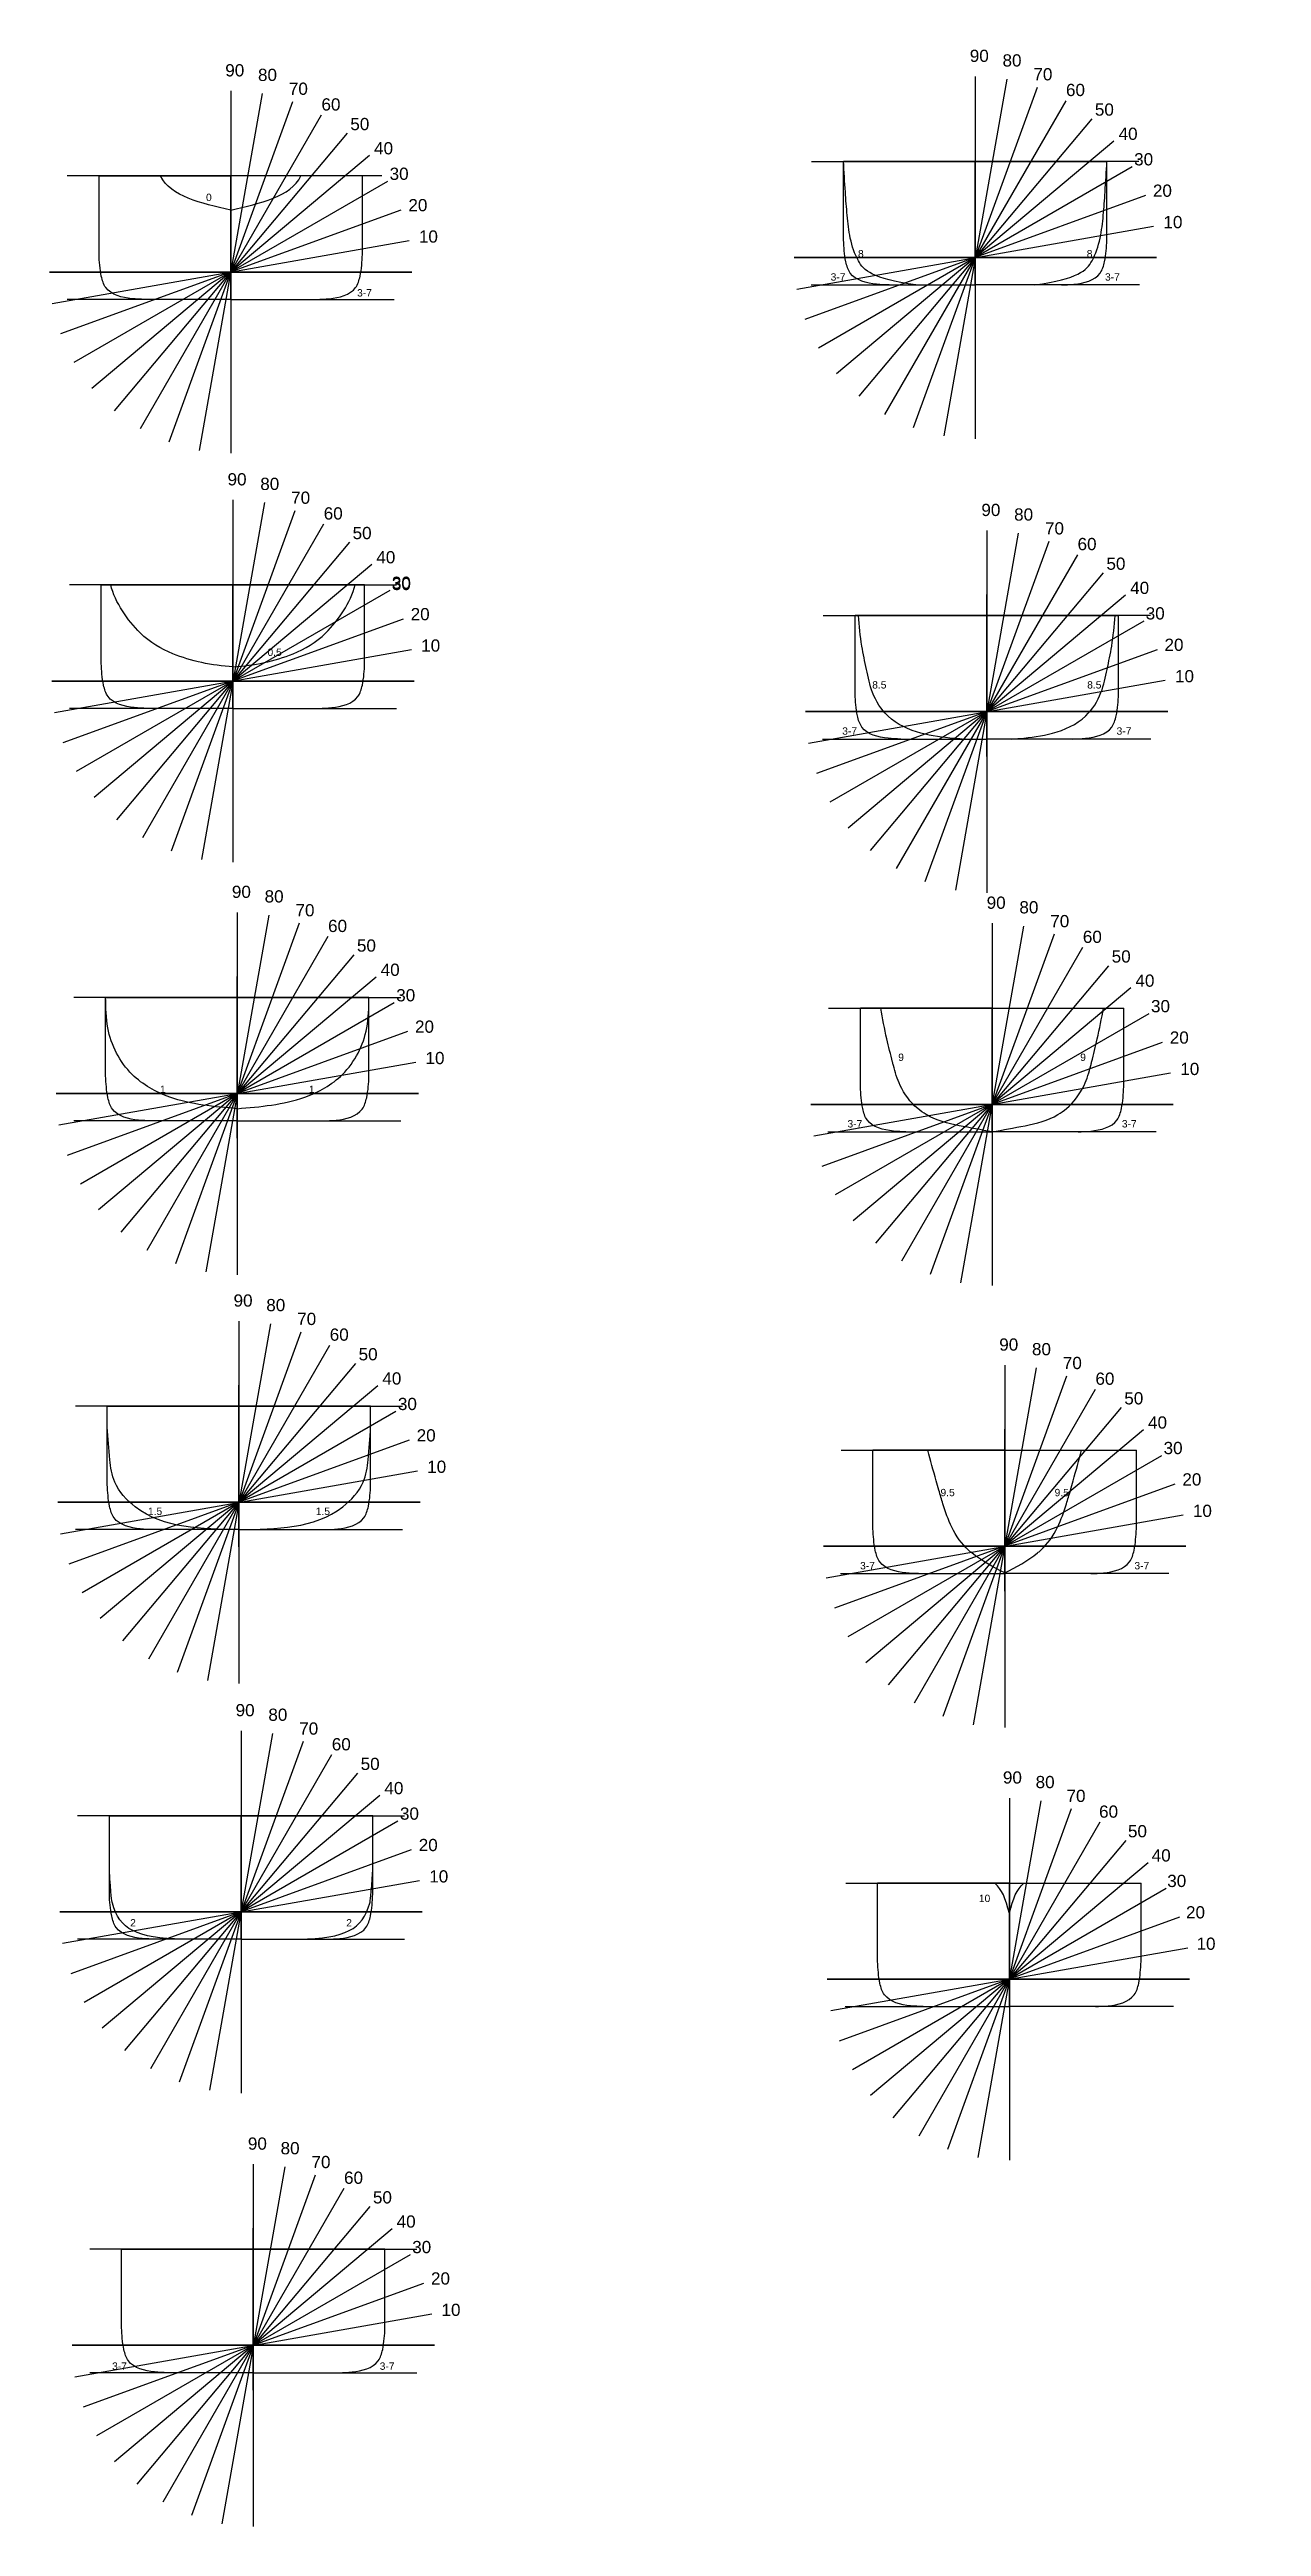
# Model space of a CAD drawing. Header units: millimetres. Extents: x 80505 to 348411, y -173374 to 99100.
# Drawn here: x 298849 to 348411, y -169832 to -68530 of the extents above; entities that cross this region are included whole.
import ezdxf

# ---------------------------------------------------------------- set-up
doc = ezdxf.new("R2010")
doc.units = ezdxf.units.MM
doc.header["$MEASUREMENT"] = 0
doc.styles.get("Standard").update_dxf_attribs({"font": 'arial.ttf', "height": 0.5})

msp = doc.modelspace()

# ---------------------------------------------------------------- texts
at = {"color": 7, "char_height": 500, "attachment_point": 1}
for s, width, heights, insert in [('90', 1428.119, [0], (336483.4, -68537.5)), ('80', 1450.568, [0.2], (337821.4, -68724.7)), ('90', 1428.119, [0], (306035.3, -69129.3)), ('80', 1450.568, [0.2], (307373.4, -69316.6)), ('70', 1450.568, [0.2], (308636.6, -69882.6)), ('70', 1450.568, [0.2], (339084.6, -69290.7)), ('60', 1450.568, [0.2], (309968.5, -70524.6)), ('60', 1450.568, [0.2], (340416.5, -69932.7)), ('50', 1450.568, [0.2], (341597.3, -70735.3)), ('50', 1450.568, [0.2], (311149.3, -71327.1)), ('40', 1450.568, [0.2], (342567.9, -71725)), ('40', 1450.568, [0.2], (312119.8, -72316.9)), ('30', 1450.568, [0.2], (343204.1, -72768.3)), ('30', 1450.568, [0.2], (312756.1, -73360.2)), ('20', 1450.568, [0.2], (313523.7, -74644.2)), ('20', 1450.568, [0.2], (343971.7, -74052.3)), ('10', 1450.568, [0.2], (313954.1, -75928.2)), ('10', 1450.568, [0.2], (344402.2, -75336.4)), ('90', 1428.119, [0], (306128.4, -85856.2)), ('80', 1450.568, [0.2], (307466.4, -86043.5)), ('70', 1450.568, [0.2], (308729.6, -86609.4)), ('90', 1428.119, [0], (336956.7, -87108.9)), ('60', 1450.568, [0.2], (310061.6, -87251.5)), ('50', 1450.568, [0.2], (311242.4, -88054)), ('80', 1450.568, [0.2], (338294.8, -87296.2)), ('70', 1450.568, [0.2], (339558, -87862.2)), ('40', 1450.568, [0.2], (312212.9, -89043.8)), ('60', 1450.568, [0.2], (340889.9, -88504.2)), ('30', 1450.568, [0.2], (312849.2, -90087)), ('30', 1450.568, [0.2], (312849.2, -90137)), ('50', 1450.568, [0.2], (342070.7, -89306.7)), ('40', 1450.568, [0.2], (343041.2, -90296.5)), ('20', 1450.568, [0.2], (313616.8, -91371.1)), ('30', 1450.568, [0.2], (343677.5, -91339.8)), ('10', 1450.568, [0.2], (314047.2, -92655.1)), ('20', 1450.568, [0.2], (344445.1, -92623.8)), ('10', 1450.568, [0.2], (344875.5, -93907.8)), ('90', 1428.119, [0], (306305.9, -102727.3)), ('80', 1450.568, [0.2], (307644, -102914.6)), ('90', 1428.119, [0], (337172.8, -103172.7)), ('70', 1450.568, [0.2], (308907.2, -103480.6)), ('60', 1450.568, [0.2], (310239.1, -104122.6)), ('80', 1450.568, [0.2], (338510.9, -103360)), ('70', 1450.568, [0.2], (339774.1, -103926)), ('50', 1450.568, [0.2], (311419.9, -104925.1)), ('60', 1450.568, [0.2], (341106, -104568)), ('40', 1450.568, [0.2], (312390.4, -105914.9)), ('50', 1450.568, [0.2], (342286.8, -105370.5)), ('40', 1450.568, [0.2], (343257.3, -106360.3)), ('30', 1450.568, [0.2], (313026.7, -106958.2)), ('20', 1450.568, [0.2], (313794.3, -108242.2)), ('30', 1450.568, [0.2], (343893.6, -107403.5)), ('20', 1450.568, [0.2], (344661.2, -108687.6)), ('10', 1450.568, [0.2], (314224.7, -109526.2)), ('10', 1450.568, [0.2], (345091.7, -109971.6)), ('90', 1428.119, [0], (306374.4, -119442.4)), ('80', 1450.568, [0.2], (307712.4, -119629.6)), ('70', 1450.568, [0.2], (308975.6, -120195.6)), ('60', 1450.568, [0.2], (310307.5, -120837.6)), ('90', 1428.119, [0], (337687.6, -121244.2)), ('80', 1450.568, [0.2], (339025.7, -121431.5)), ('50', 1450.568, [0.2], (311488.3, -121640.1)), ('70', 1450.568, [0.2], (340288.9, -121997.5)), ('40', 1450.568, [0.2], (312458.9, -122629.9)), ('60', 1450.568, [0.2], (341620.8, -122639.5)), ('50', 1450.568, [0.2], (342801.6, -123442)), ('30', 1450.568, [0.2], (313095.1, -123673.2)), ('40', 1450.568, [0.2], (343772.2, -124431.8)), ('20', 1450.568, [0.2], (313862.7, -124957.2)), ('30', 1450.568, [0.2], (344408.4, -125475.1)), ('10', 1450.568, [0.2], (314293.2, -126241.2)), ('20', 1450.568, [0.2], (345176, -126759.1)), ('10', 1450.568, [0.2], (345606.5, -128043.1)), ('90', 1428.119, [0], (306458.4, -136196.2)), ('80', 1450.568, [0.2], (307796.5, -136383.4)), ('70', 1450.568, [0.2], (309059.7, -136949.4)), ('60', 1450.568, [0.2], (310391.6, -137591.4)), ('50', 1450.568, [0.2], (311572.4, -138393.9)), ('40', 1450.568, [0.2], (312542.9, -139383.7)), ('90', 1428.119, [0], (337837.1, -138949.5)), ('80', 1450.568, [0.2], (339175.2, -139136.8)), ('70', 1450.568, [0.2], (340438.4, -139702.8)), ('30', 1450.568, [0.2], (313179.2, -140427)), ('60', 1450.568, [0.2], (341770.3, -140344.8)), ('20', 1450.568, [0.2], (313946.8, -141711)), ('50', 1450.568, [0.2], (342951.1, -141147.3)), ('40', 1450.568, [0.2], (343921.6, -142137.1)), ('10', 1450.568, [0.2], (314377.3, -142995.1)), ('30', 1450.568, [0.2], (344557.9, -143180.4)), ('20', 1450.568, [0.2], (345325.5, -144464.4)), ('10', 1450.568, [0.2], (345755.9, -145748.4)), ('90', 1428.119, [0], (306959.7, -153923.7)), ('80', 1450.568, [0.2], (308297.7, -154111)), ('70', 1450.568, [0.2], (309560.9, -154677)), ('60', 1450.568, [0.2], (310892.8, -155319)), ('50', 1450.568, [0.2], (312073.6, -156121.5)), ('40', 1450.568, [0.2], (313044.2, -157111.3)), ('30', 1450.568, [0.2], (313680.5, -158154.6)), ('20', 1450.568, [0.2], (314448.1, -159438.6)), ('10', 1450.568, [0.2], (314878.5, -160722.6))]:
    msp.add_mtext_dynamic_manual_height_columns(s, width=width, gutter_width=1, heights=heights, dxfattribs=dict(at, insert=insert))
at = {"char_height": 300}
for s, width, insert, attachment_point in [('0', 409.903, (305247.7, -74426.7), 1), ('8', 758.901, (332144.6, -76730.8), 3), ('8', 758.901, (341265.8, -76730.8), 1), ('3-7', 284.776, (331398.1, -77680.2), 3), ('3-7', 284.776, (342012.3, -77680.2), 1), ('3-7', 284.776, (312032.3, -78330.3), 3), ('0.5', 328.312, (308345.3, -93030.3), 3), ('8.5', 298.861, (333074.1, -94363), 3), ('8.5', 298.861, (341283, -94363), 1), ('3-7', 284.776, (331871.5, -96251.6), 3), ('3-7', 284.776, (342485.6, -96251.6), 1), ('9', 433.211, (333789.9, -109594), 3), ('9', 433.211, (340999.5, -109594), 1), ('1', 181.521, (303366.4, -110904.1), 1), ('1', 181.521, (309689.1, -110904.1), 3), ('3-7', 284.776, (332087.6, -112315.4), 3), ('3-7', 284.776, (342701.8, -112315.4), 1), ('9.5', 222.32, (335867.1, -127396.6), 3), ('9.5', 222.32, (339951.9, -127396.6), 1), ('1.5', 339.672, (302873.7, -128164.2), 1), ('1.5', 339.672, (310318.7, -128164.2), 3), ('3-7', 284.776, (332602.4, -130386.9), 3), ('3-7', 284.776, (343216.6, -130386.9), 1), ('10', 284.776, (337319.9, -143995.8), 3), ('2', 284.776, (302145.5, -144992.7), 1), ('2', 284.776, (311215, -144992.7), 3), ('3-7', 284.776, (301406.4, -163124.7), 1), ('3-7', 284.776, (312956.6, -163124.7), 3)]:
    msp.add_mtext_dynamic_manual_height_columns(s, width=width, gutter_width=1000, heights=[0], dxfattribs=dict(at, insert=insert, attachment_point=attachment_point))

# ---------------------------------------------------------------- linework, layer by layer
for p, q in [((337991.6, -69741.7), (335418.7, -84333.5)), ((336705.2, -69629.1), (336705.2, -84446)), ((336705.2, -69629.1), (336705.2, -84446)), ((308791, -70667.8), (303723.3, -84591.1)), ((307543.6, -70333.5), (304970.7, -84925.3)), ((306257.2, -70221), (306257.2, -85037.9)), ((306257.2, -70221), (306257.2, -85037.9)), ((340409.4, -70621.7), (333001, -83453.5)), ((339239, -70075.9), (334171.3, -83999.3)), ((309961.4, -71213.5), (302552.9, -84045.3)), ((341469.8, -71364.5), (331940.6, -82710.7)), ((311932.4, -72867.4), (300582, -82391.5)), ((311021.7, -71956.4), (301492.6, -83302.5)), ((342380.4, -72275.5), (331030, -81799.7)), ((312673.1, -73925.2), (299841.3, -81333.7)), ((300872.2, -73699.4), (306257.2, -73699.4)), ((306257.2, -78721.4), (306257.2, -73699.4)), ((330013.3, -73107.6), (336705.2, -73107.6)), ((343121.1, -73333.4), (330289.3, -80741.8)), ((336705.2, -73107.6), (331320.2, -73107.6)), ((336705.2, -73107.6), (342090.2, -73107.6)), ((343397, -73107.6), (336705.2, -73107.6)), ((336705.2, -78129.6), (336705.2, -73107.6)), ((343666.8, -74503.8), (329743.5, -79571.4)), ((313218.8, -75095.6), (299295.5, -80163.3)), ((329409.3, -78324.1), (344001.1, -75751.1)), ((298961.3, -78915.9), (313553.1, -76343)), ((313665.6, -77629.4), (298848.7, -77629.4)), ((298848.7, -77629.4), (313665.6, -77629.4)), ((306257.2, -77629.4), (299574.7, -77629.4)), ((306257.2, -77629.4), (312939.6, -77629.4)), ((344113.6, -77037.6), (329296.7, -77037.6)), ((329296.7, -77037.6), (344113.6, -77037.6)), ((329992.3, -77037.6), (336705.2, -77037.6)), ((343418, -77037.6), (336705.2, -77037.6)), ((306257.2, -78749.4), (299574.7, -78749.4)), ((306257.2, -78749.4), (306257.2, -78721.4)), ((306257.2, -78749.4), (312939.6, -78749.4)), ((329992.3, -78157.6), (336705.2, -78157.6)), ((336705.2, -78157.6), (336705.2, -78156.5)), ((343418, -78157.6), (336705.2, -78157.6)), ((307636.7, -87060.4), (305063.8, -101652.2)), ((306350.2, -86947.9), (306350.2, -101764.8)), ((306350.2, -86947.9), (306350.2, -101764.8)), ((310054.5, -87940.4), (302646, -100772.2)), ((308884.1, -87394.6), (303816.4, -101318)), ((311114.8, -88683.2), (301585.6, -100029.4)), ((339712.4, -88647.4), (334644.7, -102570.7)), ((338465, -88313.1), (335892.1, -102904.9)), ((337178.5, -88200.6), (337178.5, -103017.5)), ((337178.5, -88200.6), (337178.5, -103017.5)), ((312025.4, -89594.3), (300675, -99118.4)), ((341943.1, -89936), (332414, -101282.1)), ((340882.8, -89193.1), (333474.3, -102024.9)), ((306350.2, -90426.3), (299667.8, -90426.3)), ((312766.1, -90652.1), (299934.3, -98060.5)), ((300965.2, -90426.3), (306350.2, -90426.3)), ((311735.2, -90426.3), (306350.2, -90426.3)), ((306350.2, -90426.3), (313032.7, -90426.3)), ((306350.2, -95448.3), (306350.2, -90426.3)), ((306350.2, -95448.3), (306350.2, -90426.3)), ((342853.7, -90847), (331503.3, -100371.1)), ((337178.5, -97438.5), (337178.5, -90817.9)), ((313311.9, -91822.5), (299388.6, -96890.2)), ((330486.7, -91679), (337178.5, -91679)), ((343594.5, -91904.8), (330762.6, -99313.3)), ((337178.5, -91679), (331793.5, -91679)), ((337178.5, -91679), (342563.5, -91679)), ((343870.4, -91679), (337178.5, -91679)), ((337178.5, -96701), (337178.5, -91679)), ((299054.3, -95642.8), (313646.1, -93069.8)), ((344140.2, -93075.2), (330216.9, -98142.9)), ((313758.7, -94356.3), (298941.8, -94356.3)), ((298941.8, -94356.3), (313758.7, -94356.3)), ((306350.2, -94356.3), (299667.8, -94356.3)), ((306350.2, -94356.3), (313032.7, -94356.3)), ((329882.6, -96895.5), (344474.4, -94322.6)), ((306350.2, -95476.3), (299667.8, -95476.3)), ((306350.2, -95476.3), (306350.2, -95448.3)), ((306350.2, -95476.3), (313032.7, -95476.3)), ((344587, -95609), (329770.1, -95609)), ((329770.1, -95609), (344587, -95609)), ((330465.7, -95609), (337178.5, -95609)), ((343891.4, -95609), (337178.5, -95609)), ((330465.7, -96729), (337178.5, -96729)), ((343891.4, -96729), (337178.5, -96729)), ((309061.6, -104265.8), (303993.9, -118189.1)), ((307814.2, -103931.5), (305241.3, -118523.3)), ((306527.7, -103819), (306527.7, -118635.9)), ((306527.7, -103819), (306527.7, -118635.9)), ((337394.7, -104264.4), (337394.7, -119081.3)), ((337394.7, -104264.4), (337394.7, -119081.3)), ((310232, -104811.5), (302823.5, -117643.3)), ((341098.9, -105256.9), (333690.4, -118088.7)), ((339928.5, -104711.2), (334860.8, -118634.5)), ((338681.1, -104376.9), (336108.2, -118968.7)), ((311292.3, -105554.4), (301763.2, -116900.5)), ((342159.2, -105999.7), (332630.1, -117345.9)), ((306527.7, -107297.4), (299845.3, -107297.4)), ((312202.9, -106465.4), (300852.5, -115989.5)), ((301142.7, -107297.4), (306527.7, -107297.4)), ((306527.7, -113056.9), (306527.7, -106436.3)), ((311912.7, -107297.4), (306527.7, -107297.4)), ((306527.7, -107297.4), (313210.2, -107297.4)), ((306527.7, -112319.4), (306527.7, -107297.4)), ((343069.9, -106910.8), (331719.5, -116434.9)), ((312943.6, -107523.2), (300111.8, -114931.7)), ((330702.8, -107742.8), (337394.7, -107742.8)), ((343810.6, -107968.6), (330978.8, -115377)), ((337394.7, -107742.8), (332009.7, -107742.8)), ((337394.7, -107742.8), (342779.7, -107742.8)), ((337394.7, -112764.8), (337394.7, -107742.8)), ((313489.4, -108693.6), (299566.1, -113761.3)), ((344356.3, -109139), (330433, -114206.7)), ((299231.8, -112513.9), (313823.6, -109941)), ((330098.8, -112959.3), (344690.6, -110386.4)), ((313936.2, -111227.4), (299119.3, -111227.4)), ((299119.3, -111227.4), (313936.2, -111227.4)), ((306527.7, -111227.4), (299845.3, -111227.4)), ((306527.7, -111227.4), (313210.2, -111227.4)), ((306527.7, -112347.4), (299845.3, -112347.4)), ((306527.7, -112347.4), (306527.7, -112319.4)), ((306527.7, -112347.4), (313210.2, -112347.4)), ((344803.1, -111672.8), (329986.2, -111672.8)), ((329986.2, -111672.8), (344803.1, -111672.8)), ((330681.8, -111672.8), (337394.7, -111672.8)), ((344107.5, -111672.8), (337394.7, -111672.8)), ((330681.8, -112792.8), (337394.7, -112792.8)), ((344107.5, -112792.8), (337394.7, -112792.8)), ((306596.2, -120534), (306596.2, -135350.9)), ((306596.2, -120534), (306596.2, -135350.9)), ((310300.4, -121526.6), (302892, -134358.4)), ((309130, -120980.8), (304062.3, -134904.1)), ((307882.6, -120646.6), (305309.7, -135238.4)), ((311360.8, -122269.4), (301831.6, -133615.5)), ((339195.9, -122448.4), (336623, -137040.2)), ((337909.5, -122335.9), (337909.5, -137152.8)), ((337909.5, -122335.9), (337909.5, -137152.8)), ((312271.4, -123180.4), (300921, -132704.5)), ((306596.2, -129771.9), (306596.2, -123151.3)), ((341613.7, -123328.4), (334205.3, -136160.2)), ((340443.3, -122782.7), (335375.6, -136706)), ((306596.2, -124012.5), (299913.7, -124012.5)), ((313012.1, -124238.2), (300180.3, -131646.7)), ((301211.2, -124012.5), (306596.2, -124012.5)), ((311981.2, -124012.5), (306596.2, -124012.5)), ((306596.2, -124012.5), (313278.6, -124012.5)), ((306596.2, -129034.5), (306596.2, -124012.5)), ((342674.1, -124071.2), (333144.9, -135417.4)), ((313557.8, -125408.6), (299634.5, -130476.3)), ((343584.7, -124982.3), (332234.3, -134506.4)), ((337909.5, -131573.8), (337909.5, -124953.2)), ((331217.6, -125814.3), (337909.5, -125814.3)), ((344325.4, -126040.1), (331493.6, -133448.6)), ((337909.5, -125814.3), (332524.5, -125814.3)), ((337909.5, -125814.3), (343294.5, -125814.3)), ((337909.5, -130836.3), (337909.5, -125814.3)), ((299300.3, -129228.9), (313892.1, -126656)), ((344871.1, -127210.5), (330947.8, -132278.2)), ((314004.6, -127942.5), (299187.7, -127942.5)), ((299187.7, -127942.5), (314004.6, -127942.5)), ((306596.2, -127942.5), (299913.7, -127942.5)), ((306596.2, -127942.5), (313278.6, -127942.5)), ((330613.6, -131030.8), (345205.4, -128457.9)), ((306596.2, -129062.5), (299913.7, -129062.5)), ((306596.2, -129062.5), (306596.2, -129034.5)), ((306596.2, -129062.5), (313278.6, -129062.5)), ((345317.9, -129744.3), (330501, -129744.3)), ((330501, -129744.3), (345317.9, -129744.3)), ((331196.6, -129744.3), (337909.5, -129744.3)), ((344622.3, -129744.3), (337909.5, -129744.3)), ((331196.6, -130864.3), (337909.5, -130864.3)), ((344622.3, -130864.3), (337909.5, -130864.3)), ((309214.1, -137734.6), (304146.4, -151657.9)), ((307966.7, -137400.4), (305393.8, -151992.2)), ((306680.3, -137287.8), (306680.3, -152104.7)), ((306680.3, -137287.8), (306680.3, -152104.7)), ((310384.5, -138280.4), (302976.1, -151112.2)), ((311444.9, -139023.2), (301915.7, -150369.4)), ((306680.3, -140766.3), (299997.8, -140766.3)), ((312355.5, -139934.2), (301005.1, -149458.3)), ((301295.3, -140766.3), (306680.3, -140766.3)), ((312065.3, -140766.3), (306680.3, -140766.3)), ((306680.3, -140766.3), (313362.7, -140766.3)), ((306680.3, -145788.3), (306680.3, -140766.3)), ((340633.9, -140488), (335566.3, -154411.3)), ((339386.6, -140153.8), (336813.6, -154745.6)), ((338100.1, -140041.2), (338100.1, -154858.1)), ((338100.1, -140041.2), (338100.1, -154858.1)), ((313096.2, -140992.1), (300264.4, -148400.5)), ((342864.7, -141776.6), (333335.5, -153122.7)), ((341804.3, -141033.8), (334395.9, -153865.6)), ((313641.9, -142162.4), (299718.6, -147230.1)), ((343775.3, -142687.6), (332424.9, -152211.7)), ((299384.4, -145982.7), (313976.2, -143409.8)), ((331408.2, -143519.7), (338100.1, -143519.7)), ((344516, -143745.4), (331684.2, -151153.9)), ((338100.1, -143519.7), (332715.1, -143519.7)), ((338100.1, -143519.7), (343485.1, -143519.7)), ((338100.1, -148541.7), (338100.1, -143519.7)), ((314088.7, -144696.3), (299271.8, -144696.3)), ((299271.8, -144696.3), (314088.7, -144696.3)), ((306680.3, -144696.3), (299997.8, -144696.3)), ((306680.3, -144696.3), (313362.7, -144696.3)), ((306680.3, -145816.3), (299997.8, -145816.3)), ((306680.3, -145816.3), (306680.3, -145788.3)), ((306680.3, -145816.3), (313362.7, -145816.3)), ((345061.8, -144915.8), (331138.4, -149983.5)), ((330804.2, -148736.1), (345396, -146163.2)), ((345467.4, -147449.7), (330650.5, -147449.7)), ((330650.5, -147449.7), (345467.4, -147449.7)), ((331387.2, -147449.7), (338100.1, -147449.7)), ((344813, -147449.7), (338100.1, -147449.7)), ((331387.2, -148569.7), (338100.1, -148569.7)), ((344813, -148569.7), (338100.1, -148569.7)), ((309715.3, -155462.2), (304647.7, -169385.5)), ((308468, -155127.9), (305895, -169719.7)), ((307181.5, -155015.4), (307181.5, -169832.3)), ((307181.5, -155015.4), (307181.5, -169832.3)), ((311946.1, -156750.8), (302416.9, -168096.9)), ((310885.7, -156007.9), (303477.3, -168839.7)), ((312856.7, -157661.8), (301506.3, -167185.9)), ((307181.5, -164253.3), (307181.5, -157632.7)), ((307181.5, -158493.8), (300499, -158493.8)), ((313597.4, -158719.6), (300765.6, -166128.1)), ((301796.5, -158493.8), (307181.5, -158493.8)), ((312566.5, -158493.8), (307181.5, -158493.8)), ((307181.5, -158493.8), (313864, -158493.8)), ((307181.5, -163515.8), (307181.5, -158493.8)), ((314143.2, -159890), (300219.8, -164957.7)), ((299885.6, -163710.3), (314477.4, -161137.4)), ((314590, -162423.8), (299773.1, -162423.8)), ((299773.1, -162423.8), (314590, -162423.8)), ((307181.5, -162423.8), (300499, -162423.8)), ((307181.5, -162423.8), (313864, -162423.8)), ((307181.5, -163543.8), (300499, -163543.8)), ((307181.5, -163543.8), (307181.5, -163515.8)), ((307181.5, -163543.8), (313864, -163543.8))]:
    msp.add_line(p, q)
for points in [[(312434.9, -73701.1), (306257.2, -73699.4), (299574.7, -73699.4)], [(306257.2, -78749.4), (302429.4, -78749.4)], [(306257.2, -78749.4), (310084.9, -78749.4)], [(332877.4, -78157.6), (336705.2, -78157.6)], [(340533, -78157.6), (336705.2, -78157.6)], [(306350.2, -95476.3), (302522.5, -95476.3)], [(306350.2, -95476.3), (310178, -95476.3)], [(333350.8, -96729), (337178.5, -96729)], [(341006.3, -96729), (337178.5, -96729)], [(306527.7, -112347.4), (302700, -112347.4)], [(306527.7, -112347.4), (310355.5, -112347.4)], [(333566.9, -112792.8), (337394.7, -112792.8)], [(341222.4, -112792.8), (337394.7, -112792.8)], [(306596.2, -129062.5), (302768.4, -129062.5)], [(306596.2, -129062.5), (310424, -129062.5)], [(334081.7, -130864.3), (337909.5, -130864.3)], [(341737.3, -130864.3), (337909.5, -130864.3)], [(306680.3, -145816.3), (302852.5, -145816.3)], [(306680.3, -145816.3), (310508.1, -145816.3)], [(334272.3, -148569.7), (338100.1, -148569.7)], [(341927.9, -148569.7), (338100.1, -148569.7)], [(307181.5, -163543.8), (303353.7, -163543.8)], [(307181.5, -163543.8), (311009.3, -163543.8)]]:
    msp.add_lwpolyline(points)
for points, knots in [([(302735.2, -78749.4), (302566.4, -78743.6), (302018, -78724.6), (301174, -78524.8), (300910.5, -77666.4), (300887.1, -77205.6), (300872.2, -76910.2), (300872.2, -75839.9), (300872.2, -74769.7), (300872.2, -73699.4)], [0, 0, 0, 0, 516.89005331, 1679.39462107, 2180.11143162, 3074.34377261, 3074.34377261, 3074.34377261, 3075.23469924, 3075.23469924, 3075.23469924, 3075.23469924]), ([(309779.2, -78749.4), (309947.9, -78743.6), (310496.3, -78724.6), (311340.3, -78524.8), (311603.8, -77666.4), (311627.2, -77205.6), (311642.2, -76910.2), (311642.2, -75839.9), (311642.2, -74769.7), (311642.2, -73699.4)], [0, 0, 0, 0, 516.89005331, 1679.39462107, 2180.11143162, 3074.34377261, 3074.34377261, 3074.34377261, 3075.23469924, 3075.23469924, 3075.23469924, 3075.23469924]), ([(334277.8, -78157.6), (332472.2, -77890.8), (331929.2, -77353.9), (331566, -76264), (331463.8, -75312.3), (331385.3, -74257.1), (331343.8, -73524), (331320.2, -73107.6)], [0.9434732, 0.9434732, 0.9434732, 0.9434732, 2.39845447, 3.4053802, 4.3617608, 5.3145903, 6.56683755, 6.56683755, 6.56683755, 6.56683755]), ([(333183.2, -78157.6), (333014.4, -78151.7), (332466, -78132.8), (331622, -77932.9), (331358.5, -77074.6), (331335.2, -76613.8), (331320.2, -76318.4), (331320.2, -75248.1), (331320.2, -74177.8), (331320.2, -73107.6)], [0, 0, 0, 0, 516.89005331, 1679.39462107, 2180.11143162, 3074.34377261, 3074.34377261, 3074.34377261, 3075.23469924, 3075.23469924, 3075.23469924, 3075.23469924]), ([(339132.6, -78157.6), (340938.1, -77890.8), (341481.1, -77353.9), (341844.4, -76264), (341946.6, -75312.3), (342025.1, -74257.1), (342066.6, -73524), (342090.2, -73107.6)], [0.9434732, 0.9434732, 0.9434732, 0.9434732, 2.39845447, 3.4053802, 4.3617608, 5.3145903, 6.56683755, 6.56683755, 6.56683755, 6.56683755]), ([(340227.2, -78157.6), (340396, -78151.7), (340944.4, -78132.8), (341788.3, -77932.9), (342051.8, -77074.6), (342075.2, -76613.8), (342090.2, -76318.4), (342090.2, -75248.1), (342090.2, -74177.8), (342090.2, -73107.6)], [0, 0, 0, 0, 516.89005331, 1679.39462107, 2180.11143162, 3074.34377261, 3074.34377261, 3074.34377261, 3075.23469924, 3075.23469924, 3075.23469924, 3075.23469924]), ([(302828.2, -95476.3), (302659.4, -95470.5), (302111, -95451.5), (301267.1, -95251.6), (301003.6, -94393.3), (300980.2, -93932.5), (300965.2, -93637.1), (300965.2, -92566.8), (300965.2, -91496.6), (300965.2, -90426.3)], [0, 0, 0, 0, 516.89005331, 1679.39462107, 2180.11143162, 3074.34377261, 3074.34377261, 3074.34377261, 3075.23469924, 3075.23469924, 3075.23469924, 3075.23469924]), ([(306350.2, -93777.1), (305489.9, -93720.8), (304077.1, -93431.1), (302676.1, -92622), (301785.4, -91483.5), (301435.6, -90799.3), (301352.1, -90426.3)], [0.21848142, 0.21848142, 0.21848142, 0.21848142, 2.8316898, 4.54413523, 5.64181566, 6.78885544, 6.78885544, 6.78885544, 6.78885544]), ([(306350.2, -93777.1), (307210.5, -93720.8), (308623.4, -93431.1), (310024.4, -92622), (310915, -91483.5), (311264.9, -90799.3), (311348.3, -90426.3)], [0.21848142, 0.21848142, 0.21848142, 0.21848142, 2.8316898, 4.54413523, 5.64181566, 6.78885544, 6.78885544, 6.78885544, 6.78885544]), ([(309872.2, -95476.3), (310041, -95470.5), (310589.4, -95451.5), (311433.4, -95251.6), (311696.9, -94393.3), (311720.2, -93932.5), (311735.2, -93637.1), (311735.2, -92566.8), (311735.2, -91496.6), (311735.2, -90426.3)], [0, 0, 0, 0, 516.89005331, 1679.39462107, 2180.11143162, 3074.34377261, 3074.34377261, 3074.34377261, 3075.23469924, 3075.23469924, 3075.23469924, 3075.23469924]), ([(333656.5, -96729), (333487.8, -96723.2), (332939.4, -96704.2), (332095.4, -96504.4), (331831.9, -95646), (331808.5, -95185.2), (331793.5, -94889.8), (331793.5, -93819.5), (331793.5, -92749.3), (331793.5, -91679)], [0, 0, 0, 0, 516.89005331, 1679.39462107, 2180.11143162, 3074.34377261, 3074.34377261, 3074.34377261, 3075.23469924, 3075.23469924, 3075.23469924, 3075.23469924]), ([(340700.5, -96729), (340869.3, -96723.2), (341417.7, -96704.2), (342261.7, -96504.4), (342525.2, -95646), (342548.6, -95185.2), (342563.5, -94889.8), (342563.5, -93819.5), (342563.5, -92749.3), (342563.5, -91679)], [0, 0, 0, 0, 516.89005331, 1679.39462107, 2180.11143162, 3074.34377261, 3074.34377261, 3074.34377261, 3075.23469924, 3075.23469924, 3075.23469924, 3075.23469924]), ([(303005.7, -112347.4), (302836.9, -112341.6), (302288.6, -112322.6), (301444.6, -112122.8), (301181.1, -111264.4), (301157.7, -110803.6), (301142.7, -110508.2), (301142.7, -109438), (301142.7, -108367.7), (301142.7, -107297.4)], [0, 0, 0, 0, 516.89005331, 1679.39462107, 2180.11143162, 3074.34377261, 3074.34377261, 3074.34377261, 3075.23469924, 3075.23469924, 3075.23469924, 3075.23469924]), ([(310049.7, -112347.4), (310218.5, -112341.6), (310766.9, -112322.6), (311610.9, -112122.8), (311874.4, -111264.4), (311897.8, -110803.6), (311912.7, -110508.2), (311912.7, -109438), (311912.7, -108367.7), (311912.7, -107297.4)], [0, 0, 0, 0, 516.89005331, 1679.39462107, 2180.11143162, 3074.34377261, 3074.34377261, 3074.34377261, 3075.23469924, 3075.23469924, 3075.23469924, 3075.23469924]), ([(333872.7, -112792.8), (333703.9, -112787), (333155.5, -112768), (332311.5, -112568.1), (332048, -111709.8), (332024.6, -111249), (332009.7, -110953.6), (332009.7, -109883.3), (332009.7, -108813.1), (332009.7, -107742.8)], [0, 0, 0, 0, 516.89005331, 1679.39462107, 2180.11143162, 3074.34377261, 3074.34377261, 3074.34377261, 3075.23469924, 3075.23469924, 3075.23469924, 3075.23469924]), ([(340916.7, -112792.8), (341085.5, -112787), (341633.8, -112768), (342477.8, -112568.1), (342741.3, -111709.8), (342764.7, -111249), (342779.7, -110953.6), (342779.7, -109883.3), (342779.7, -108813.1), (342779.7, -107742.8)], [0, 0, 0, 0, 516.89005331, 1679.39462107, 2180.11143162, 3074.34377261, 3074.34377261, 3074.34377261, 3075.23469924, 3075.23469924, 3075.23469924, 3075.23469924]), ([(303074.2, -129062.5), (302905.4, -129056.6), (302357, -129037.6), (301513, -128837.8), (301249.5, -127979.4), (301226.2, -127518.6), (301211.2, -127223.2), (301211.2, -126153), (301211.2, -125082.7), (301211.2, -124012.5)], [0, 0, 0, 0, 516.89005331, 1679.39462107, 2180.11143162, 3074.34377261, 3074.34377261, 3074.34377261, 3075.23469924, 3075.23469924, 3075.23469924, 3075.23469924]), ([(310118.2, -129062.5), (310287, -129056.6), (310835.4, -129037.6), (311679.3, -128837.8), (311942.8, -127979.4), (311966.2, -127518.6), (311981.2, -127223.2), (311981.2, -126153), (311981.2, -125082.7), (311981.2, -124012.5)], [0, 0, 0, 0, 516.89005331, 1679.39462107, 2180.11143162, 3074.34377261, 3074.34377261, 3074.34377261, 3075.23469924, 3075.23469924, 3075.23469924, 3075.23469924]), ([(306596.2, -129062.5), (305059.3, -129044.2), (303059.8, -129020.4), (301454.1, -127265.5), (301285.8, -126078.7), (301239.1, -125319.2), (301211.2, -124876.3)], [0, 0, 0, 0, 4.4057148, 5.73170551, 6.68732182, 8.03053322, 8.03053322, 8.03053322, 8.03053322]), ([(306596.2, -129062.5), (308133.1, -129044.2), (310132.5, -129020.4), (311738.3, -127265.5), (311906.6, -126078.7), (311953.2, -125319.2), (311981.2, -124876.3)], [0, 0, 0, 0, 4.4057148, 5.73170551, 6.68732182, 8.03053322, 8.03053322, 8.03053322, 8.03053322]), ([(334387.5, -130864.3), (334218.7, -130858.5), (333670.3, -130839.5), (332826.3, -130639.7), (332562.8, -129781.3), (332539.5, -129320.5), (332524.5, -129025.1), (332524.5, -127954.8), (332524.5, -126884.6), (332524.5, -125814.3)], [0, 0, 0, 0, 516.89005331, 1679.39462107, 2180.11143162, 3074.34377261, 3074.34377261, 3074.34377261, 3075.23469924, 3075.23469924, 3075.23469924, 3075.23469924]), ([(341431.5, -130864.3), (341600.3, -130858.5), (342148.7, -130839.5), (342992.6, -130639.7), (343256.1, -129781.3), (343279.5, -129320.5), (343294.5, -129025.1), (343294.5, -127954.8), (343294.5, -126884.6), (343294.5, -125814.3)], [0, 0, 0, 0, 516.89005331, 1679.39462107, 2180.11143162, 3074.34377261, 3074.34377261, 3074.34377261, 3075.23469924, 3075.23469924, 3075.23469924, 3075.23469924]), ([(303158.3, -145816.3), (302989.5, -145810.4), (302441.1, -145791.4), (301597.1, -145591.6), (301333.6, -144733.3), (301310.3, -144272.4), (301295.3, -143977), (301295.3, -142906.8), (301295.3, -141836.5), (301295.3, -140766.3)], [0, 0, 0, 0, 516.89005331, 1679.39462107, 2180.11143162, 3074.34377261, 3074.34377261, 3074.34377261, 3075.23469924, 3075.23469924, 3075.23469924, 3075.23469924]), ([(310202.3, -145816.3), (310371.1, -145810.4), (310919.5, -145791.4), (311763.4, -145591.6), (312026.9, -144733.3), (312050.3, -144272.4), (312065.3, -143977), (312065.3, -142906.8), (312065.3, -141836.5), (312065.3, -140766.3)], [0, 0, 0, 0, 516.89005331, 1679.39462107, 2180.11143162, 3074.34377261, 3074.34377261, 3074.34377261, 3075.23469924, 3075.23469924, 3075.23469924, 3075.23469924]), ([(304299.3, -145816.3), (302404.1, -145772.4), (301618.7, -145366.6), (301356.6, -144079.7), (301295.3, -142966.3)], [0.87459459, 0.87459459, 0.87459459, 0.87459459, 3.23605045, 3.51769343, 3.51769343, 3.51769343, 3.51769343]), ([(309061.2, -145816.3), (310956.4, -145772.4), (311741.9, -145366.6), (312003.9, -144079.7), (312065.3, -142966.3)], [0.87459459, 0.87459459, 0.87459459, 0.87459459, 3.23605045, 3.51769343, 3.51769343, 3.51769343, 3.51769343]), ([(334578.1, -148569.7), (334409.3, -148563.8), (333860.9, -148544.8), (333017, -148345), (332753.4, -147486.6), (332730.1, -147025.8), (332715.1, -146730.4), (332715.1, -145660.2), (332715.1, -144589.9), (332715.1, -143519.7)], [0, 0, 0, 0, 516.89005331, 1679.39462107, 2180.11143162, 3074.34377261, 3074.34377261, 3074.34377261, 3075.23469924, 3075.23469924, 3075.23469924, 3075.23469924]), ([(341622.1, -148569.7), (341790.9, -148563.8), (342339.3, -148544.8), (343183.2, -148345), (343446.7, -147486.6), (343470.1, -147025.8), (343485.1, -146730.4), (343485.1, -145660.2), (343485.1, -144589.9), (343485.1, -143519.7)], [0, 0, 0, 0, 516.89005331, 1679.39462107, 2180.11143162, 3074.34377261, 3074.34377261, 3074.34377261, 3075.23469924, 3075.23469924, 3075.23469924, 3075.23469924]), ([(303659.5, -163543.8), (303490.7, -163538), (302942.3, -163519), (302098.4, -163319.2), (301834.9, -162460.8), (301811.5, -162000), (301796.5, -161704.6), (301796.5, -160634.4), (301796.5, -159564.1), (301796.5, -158493.8)], [0, 0, 0, 0, 516.89005331, 1679.39462107, 2180.11143162, 3074.34377261, 3074.34377261, 3074.34377261, 3075.23469924, 3075.23469924, 3075.23469924, 3075.23469924]), ([(310703.5, -163543.8), (310872.3, -163538), (311420.7, -163519), (312264.6, -163319.2), (312528.2, -162460.8), (312551.5, -162000), (312566.5, -161704.6), (312566.5, -160634.4), (312566.5, -159564.1), (312566.5, -158493.8)], [0, 0, 0, 0, 516.89005331, 1679.39462107, 2180.11143162, 3074.34377261, 3074.34377261, 3074.34377261, 3075.23469924, 3075.23469924, 3075.23469924, 3075.23469924])]:
    msp.add_open_spline(points, degree=3, knots=knots)
for points in [[(306257.2, -75099.4), (305034.7, -74801.1), (303812.1, -74558.8), (303388.2, -73699.4)], [(306257.2, -75099.4), (307479.7, -74801.1), (308702.2, -74558.8), (309126.2, -73699.4)], [(338100.1, -144769.7), (337947.8, -144118.1), (337795.6, -143796.6), (337511.2, -143519.7)], [(338100.1, -144769.7), (338252.4, -144118.1), (338404.6, -143796.6), (338689, -143519.7)]]:
    msp.add_open_spline(points, degree=3)
for points in [[(336165.5, -96729), (335832.5, -96704.6), (334486.5, -96492.2), (333140.5, -95793), (333125.8, -95779), (332508.9, -94829), (332256.7, -93879), (332069.6, -92929), (331929.9, -91679)], [(338191.5, -96729), (338524.5, -96704.6), (339870.5, -96492.2), (341216.5, -95793), (341231.3, -95779), (341848.2, -94829), (342100.4, -93879), (342287.5, -92929), (342427.2, -91679)], [(306527.7, -111847.4), (303767.4, -111373.7), (302229, -110447.4), (301232.9, -108547.4), (301142.7, -107297.4)], [(306527.7, -111847.4), (309288, -111373.7), (310826.5, -110447.4), (311822.5, -108547.4), (311912.7, -107297.4)], [(337394.7, -112792.8), (336048.7, -112542.3), (334702.7, -112091.7), (334352.8, -111842.8), (333634.2, -110892.8), (333356.7, -110075.3), (333324, -109942.8), (333091, -108992.8), (332838.7, -107742.8)], [(337394.7, -112792.8), (338740.7, -112542.3), (340086.7, -112091.7), (340436.5, -111842.8), (341155.1, -110892.8), (341432.7, -110075.3), (341465.3, -109942.8), (341698.3, -108992.8), (341950.6, -107742.8)], [(337909.5, -130836.3), (336563.5, -130014.6), (336444.5, -129914.3), (335748.9, -128964.3), (335386.6, -128014.3), (335217.5, -127453), (335107.5, -127064.3), (334761.8, -125814.3)], [(337909.5, -130836.3), (339255.5, -130014.6), (339374.4, -129914.3), (340070, -128964.3), (340432.4, -128014.3), (340601.5, -127453), (340711.4, -127064.3), (341057.1, -125814.3)]]:
    msp.add_spline(points, degree=3)

msp.set_redraw_order([(e.dxf.handle, doc.entitydb.next_handle()) for e in msp.query("TEXT MTEXT ATTDEF DIMENSION ARC_DIMENSION")])  # texts and dimensions are drawn at this point

doc.saveas('drawing.dxf')
